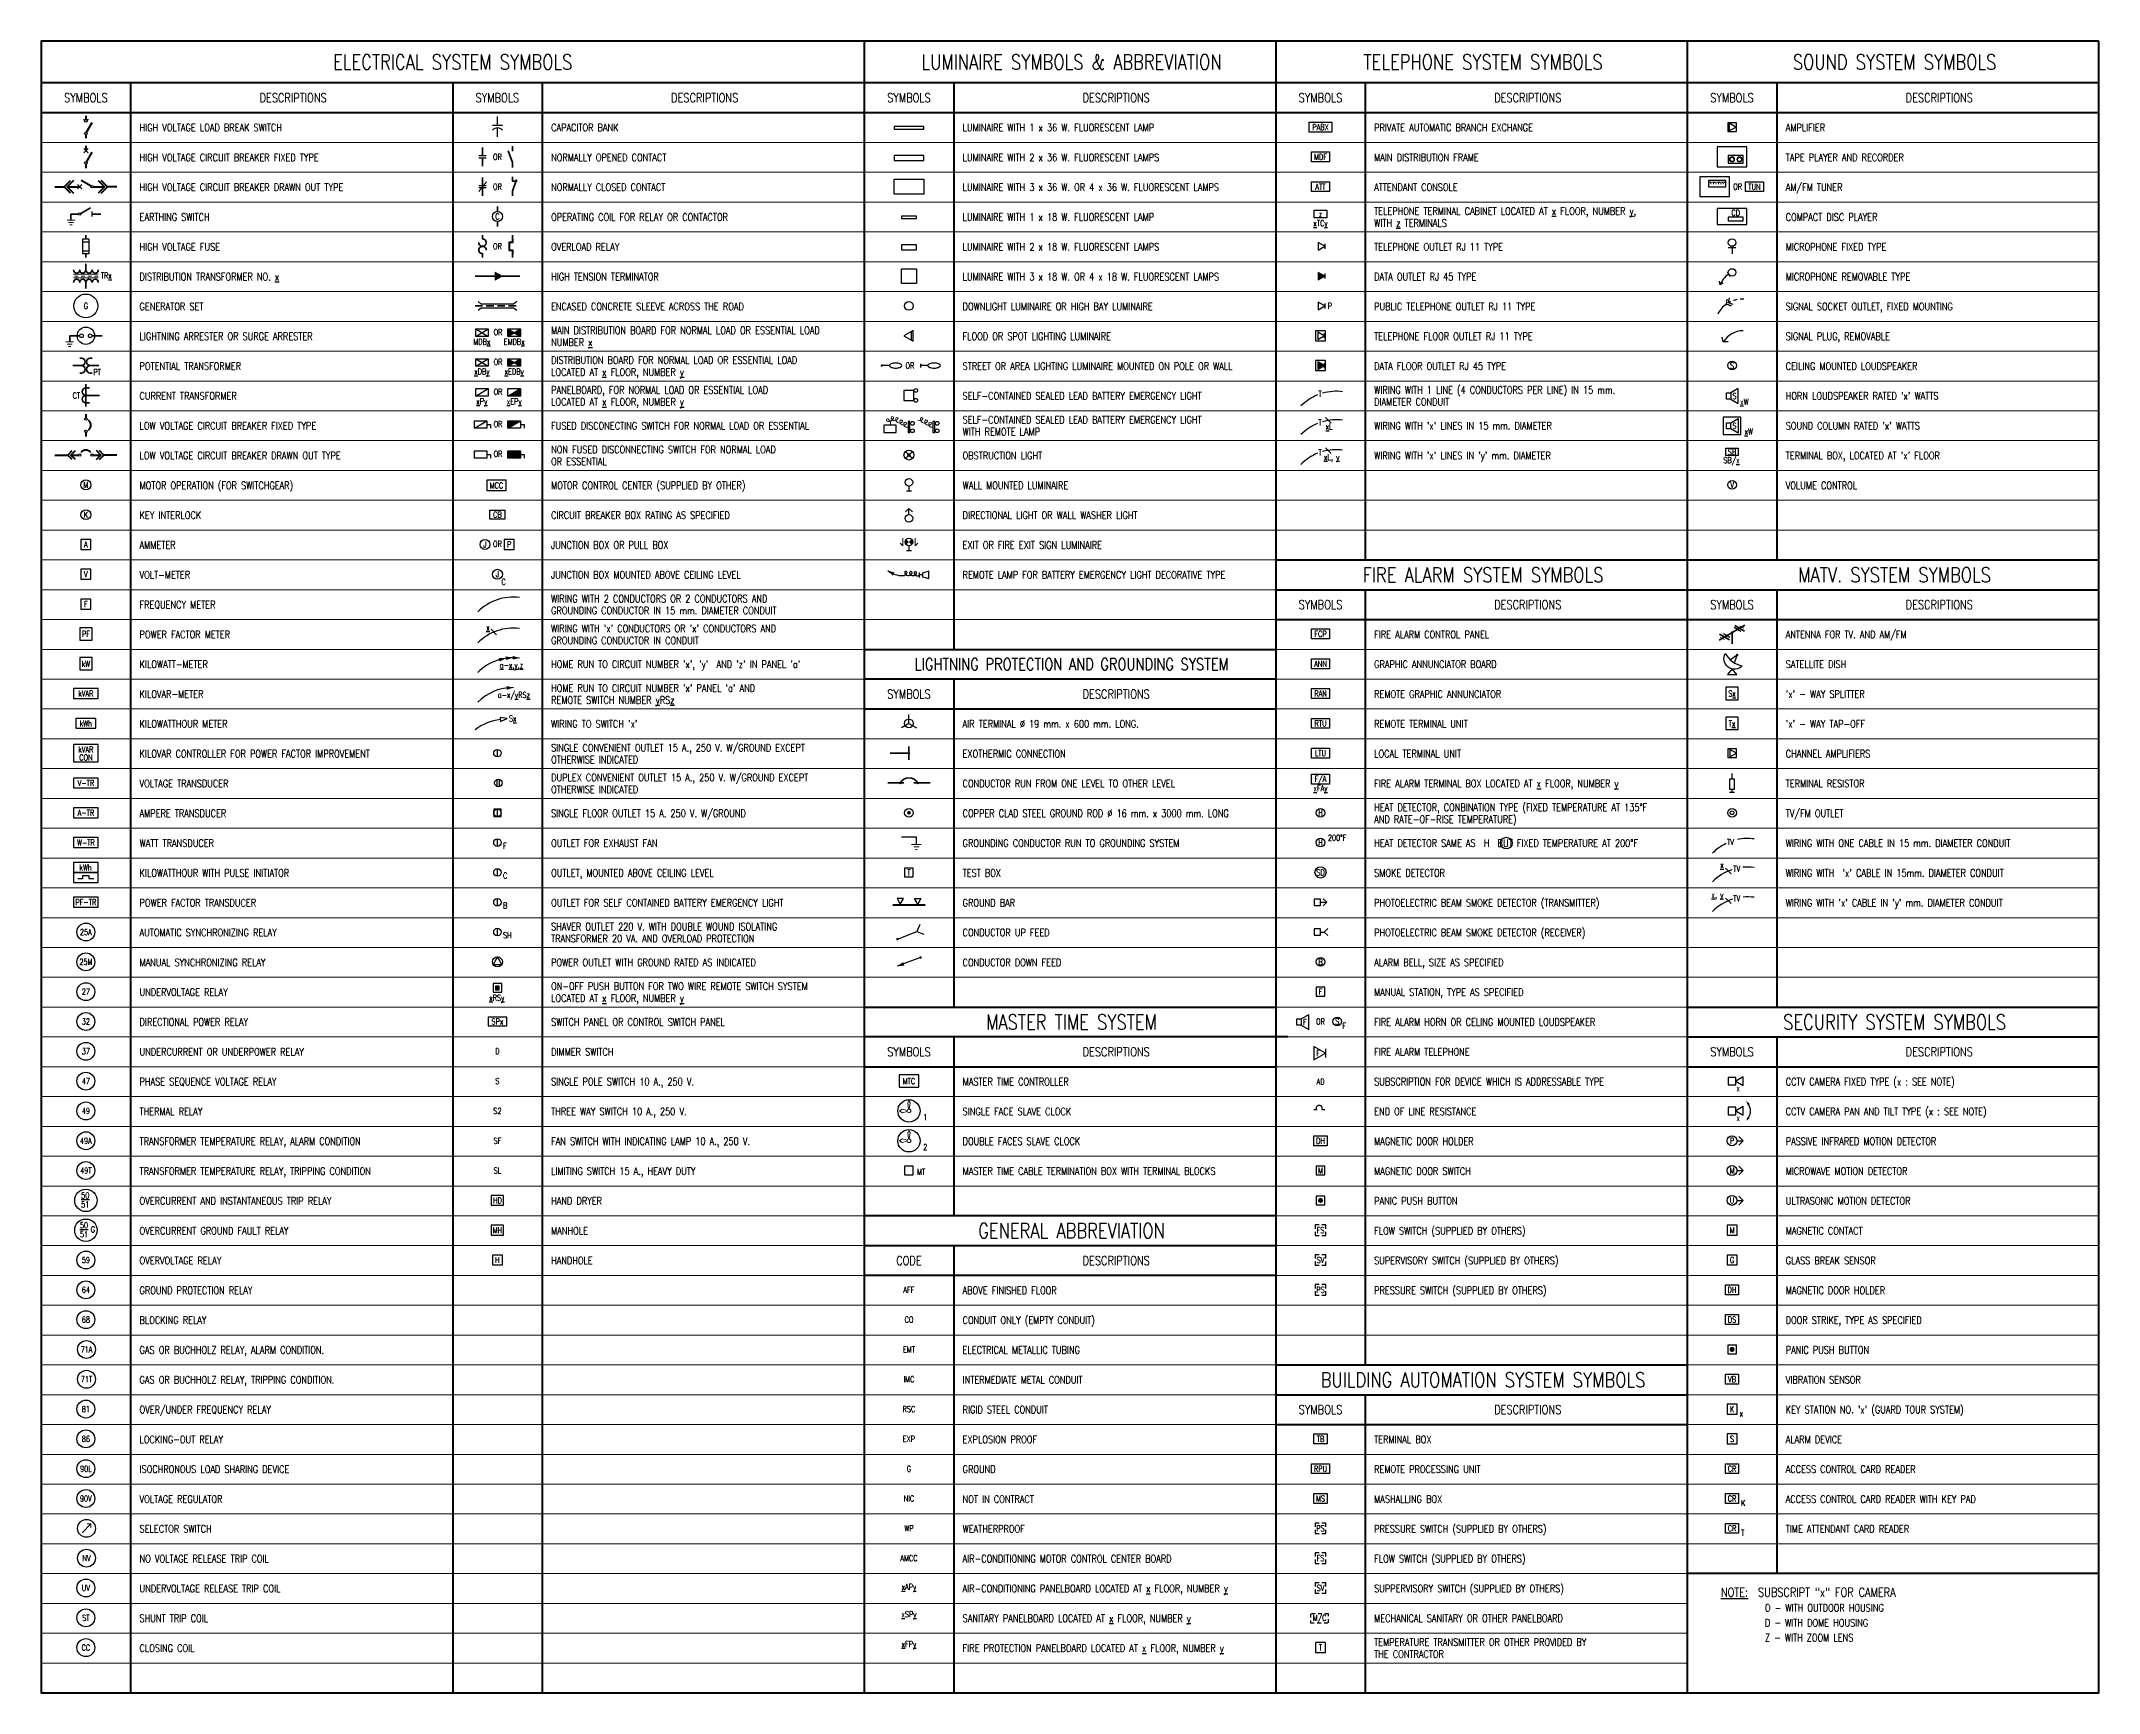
# Model space of a CAD drawing. Extents: x 32.4 to 101.4, y 26 to 81.4.
import ezdxf
from ezdxf.enums import TextEntityAlignment as Align

# ---------------------------------------------------------------- set-up
doc = ezdxf.new("R2010")
doc.units = 0
doc.header["$MEASUREMENT"] = 0
doc.linetypes.add('HIDDEN', pattern=[0.375, 0.25, -0.125])
doc.linetypes.add('HIDDEN2', pattern=[0.1875, 0.125, -0.0625])
doc.layers.get('0').update_dxf_attribs({"linetype": 'CONTINUOUS'})
for name, color, linetype, lineweight in [('EE_1', 1, 'CONTINUOUS', 15), ('EE_2', 3, 'CONTINUOUS', 30), ('EE_3', 4, 'CONTINUOUS', 35), ('EE_4', 6, 'CONTINUOUS', 50), ('EE_TEXT', 2, 'CONTINUOUS', 25)]:
    doc.layers.add(name, color=color, linetype=linetype, lineweight=lineweight)
doc.styles.add('ROMANS', font='ROMANS')

msp = doc.modelspace()

# ---------------------------------------------------------------- texts
at = {"layer": 'EE_TEXT', "color": 6, "style": 'ROMANS', "width": 0.8}
for s, height, p in [('ELECTRICAL SYSTEM SYMBOLS', 0.5, (46.175, 80.7)), ('LUMINAIRE SYMBOLS & ABBREVIATION', 0.5, (66.925, 80.7)), ('TELEPHONE SYSTEM SYMBOLS', 0.5, (80.725, 80.7)), ('SOUND SYSTEM SYMBOLS', 0.5, (94.525, 80.7)), ('G', 0.2, (33.875, 72.518)), ('FIRE ALARM SYSTEM SYMBOLS', 0.5, (80.725, 63.5)), ('MATV. SYSTEM SYMBOLS', 0.5, (94.525, 63.5)), ('LIGHTNING PROTECTION AND GROUNDING SYSTEM', 0.4, (66.925, 60.5)), ('MASTER TIME SYSTEM', 0.5, (66.925, 48.5)), ('SECURITY SYSTEM SYMBOLS', 0.5, (94.525, 48.5)), ('GENERAL ABBREVIATION', 0.5, (66.925, 41.5)), ('BUILDING AUTOMATION SYSTEM SYMBOLS', 0.5, (80.725, 36.5))]:
    msp.add_text(s, height=height, dxfattribs=at).set_placement(p, align=Align.MIDDLE)
at = {"layer": 'EE_TEXT', "color": 4, "style": 'ROMANS', "width": 0.8}
for s, p in [('SYMBOLS', (33.875, 79.5)), ('DESCRIPTIONS', (40.825, 79.5)), ('SYMBOLS', (47.675, 79.5)), ('DESCRIPTIONS', (54.625, 79.5)), ('SYMBOLS', (61.475, 79.5)), ('DESCRIPTIONS', (68.425, 79.5)), ('SYMBOLS', (75.275, 79.5)), ('DESCRIPTIONS', (82.225, 79.5)), ('SYMBOLS', (89.075, 79.5)), ('DESCRIPTIONS', (96.025, 79.5)), ('SYMBOLS', (75.275, 62.5)), ('DESCRIPTIONS', (82.225, 62.5)), ('SYMBOLS', (89.075, 62.5)), ('DESCRIPTIONS', (96.025, 62.5)), ('SYMBOLS', (61.475, 59.5)), ('DESCRIPTIONS', (68.425, 59.5)), ('SYMBOLS', (61.475, 47.5)), ('DESCRIPTIONS', (68.425, 47.5)), ('SYMBOLS', (89.075, 47.5)), ('DESCRIPTIONS', (96.025, 47.5)), ('CODE', (61.475, 40.5)), ('DESCRIPTIONS', (68.425, 40.5)), ('SYMBOLS', (75.275, 35.5)), ('DESCRIPTIONS', (82.225, 35.5))]:
    msp.add_text(s, height=0.3, dxfattribs=at).set_placement(p, align=Align.MIDDLE)
at = {"layer": 'EE_TEXT', "color": 2, "style": 'ROMANS', "width": 0.8}
for s, height, p in [('HIGH VOLTAGE LOAD BREAK SWITCH', 0.25, (35.675, 78.375)), ('CAPACITOR BANK', 0.25, (49.475, 78.375)), ('LUMINAIRE WITH 1 x 36 W. FLUORESCENT LAMP', 0.25, (63.275, 78.375)), ('PRIVATE AUTOMATIC BRANCH EXCHANGE', 0.25, (77.075, 78.375)), ('AMPLIFIER', 0.25, (90.875, 78.375)), ('HIGH VOLTAGE CIRCUIT BREAKER FIXED TYPE', 0.25, (35.675, 77.375)), ('NORMALLY OPENED CONTACT', 0.25, (49.475, 77.375)), ('LUMINAIRE WITH 2 x 36 W. FLUORESCENT LAMPS', 0.25, (63.275, 77.375)), ('MAIN DISTRIBUTION FRAME', 0.25, (77.075, 77.375)), ('TAPE PLAYER AND RECORDER', 0.25, (90.875, 77.375)), ('HIGH VOLTAGE CIRCUIT BREAKER DRAWN OUT TYPE', 0.25, (35.675, 76.375)), ('NORMALLY CLOSED CONTACT', 0.25, (49.475, 76.375)), ('LUMINAIRE WITH 3 x 36 W. OR 4 x 36 W. FLUORESCENT LAMPS', 0.25, (63.275, 76.375)), ('ATTENDANT CONSOLE', 0.25, (77.075, 76.375)), ('AM/FM TUNER', 0.25, (90.875, 76.375)), ('EARTHING SWITCH', 0.25, (35.675, 75.375)), ('OPERATING COIL FOR RELAY OR CONTACTOR', 0.25, (49.475, 75.375)), ('LUMINAIRE WITH 1 x 18 W. FLUORESCENT LAMP', 0.25, (63.275, 75.375)), ('TELEPHONE TERMINAL CABINET LOCATED AT %%Ux%%U FLOOR, NUMBER %%Uy%%U,', 0.25, (77.075, 75.575)), ('WITH %%Uz%%U TERMINALS', 0.25, (77.075, 75.175)), ('COMPACT DISC PLAYER', 0.25, (90.875, 75.375)), ('HIGH VOLTAGE FUSE', 0.25, (35.675, 74.375)), ('OVERLOAD RELAY', 0.25, (49.475, 74.375)), ('LUMINAIRE WITH 2 x 18 W. FLUORESCENT LAMPS', 0.25, (63.275, 74.375)), ('TELEPHONE OUTLET RJ 11 TYPE', 0.25, (77.075, 74.375)), ('MICROPHONE FIXED TYPE', 0.25, (90.875, 74.375)), ('TR%%Ux', 0.2, (34.375, 73.435)), ('DISTRIBUTION TRANSFORMER NO. %%Ux', 0.25, (35.675, 73.375)), ('HIGH TENSION TERMINATOR', 0.25, (49.475, 73.375)), ('LUMINAIRE WITH 3 x 18 W. OR 4 x 18 W. FLUORESCENT LAMPS', 0.25, (63.275, 73.375)), ('DATA OUTLET RJ 45 TYPE', 0.25, (77.075, 73.375)), ('MICROPHONE REMOVABLE TYPE', 0.25, (90.875, 73.375)), ('GENERATOR SET', 0.25, (35.675, 72.375)), ('ENCASED CONCRETE SLEEVE ACROSS THE ROAD', 0.25, (49.475, 72.375)), ('DOWNLIGHT LUMINAIRE OR HIGH BAY LUMINAIRE', 0.25, (63.275, 72.375)), ('PUBLIC TELEPHONE OUTLET RJ 11 TYPE', 0.25, (77.075, 72.375)), ('SIGNAL SOCKET OUTLET, FIXED MOUNTING', 0.25, (90.875, 72.375)), ('MAIN DISTRIBUTION BOARD FOR NORMAL LOAD OR ESSENTIAL LOAD', 0.25, (49.475, 71.575)), ('LIGHTNING ARRESTER OR SURGE ARRESTER', 0.25, (35.675, 71.375)), ('NUMBER %%Ux', 0.25, (49.475, 71.175)), ('FLOOD OR SPOT LIGHTING LUMINAIRE', 0.25, (63.275, 71.375)), ('TELEPHONE FLOOR OUTLET RJ 11 TYPE', 0.25, (77.075, 71.375)), ('SIGNAL PLUG, REMOVABLE', 0.25, (90.875, 71.375)), ('PT', 0.2, (34.125, 70.202)), ('POTENTIAL TRANSFORMER', 0.25, (35.675, 70.375)), ('DISTRIBUTION BOARD FOR NORMAL LOAD OR ESSENTIAL LOAD', 0.25, (49.475, 70.575)), ('LOCATED AT %%Ux%%U FLOOR, NUMBER %%Uy%%U', 0.25, (49.475, 70.175)), ('STREET OR AREA LIGHTING LUMINAIRE MOUNTED ON POLE OR WALL', 0.25, (63.275, 70.375)), ('DATA FLOOR OUTLET RJ 45 TYPE', 0.25, (77.075, 70.375)), ('CEILING MOUNTED LOUDSPEAKER', 0.25, (90.875, 70.375)), ('PANELBOARD, FOR NORMAL LOAD OR ESSENTIAL LOAD', 0.25, (49.475, 69.575)), ('WIRING WITH 1 LINE (4 CONDUCTORS PER LINE) IN 15 mm.', 0.25, (77.075, 69.575)), ('CT', 0.2, (33.43, 69.41)), ('CURRENT TRANSFORMER', 0.25, (35.675, 69.375)), ('LOCATED AT %%Ux%%U FLOOR, NUMBER %%Uy%%U', 0.25, (49.475, 69.175)), ('SELF-CONTAINED SEALED LEAD BATTERY EMERGENCY LIGHT ', 0.25, (63.275, 69.375)), ('DIAMETER CONDUIT', 0.25, (77.075, 69.175)), ('%%Ux%%UW', 0.2, (89.346, 69.206)), ("HORN LOUDSPEAKER RATED 'x' WATTS", 0.25, (90.875, 69.375)), ('LOW VOLTAGE CIRCUIT BREAKER FIXED TYPE', 0.25, (35.675, 68.375)), ('FUSED DISCONECTING SWITCH FOR NORMAL LOAD OR ESSENTIAL', 0.25, (49.475, 68.375)), ('WITH REMOTE LAMP ', 0.25, (63.275, 68.175)), ('SELF-CONTAINED SEALED LEAD BATTERY EMERGENCY LIGHT', 0.25, (63.275, 68.575)), ("WIRING WITH 'x' LINES IN 15 mm. DIAMETER", 0.25, (77.075, 68.375)), ('%%Ux%%UW', 0.2, (89.492, 68.206)), ("SOUND COLUMN RATED 'x' WATTS", 0.25, (90.875, 68.375)), ('LOW VOLTAGE CIRCUIT BREAKER DRAWN OUT TYPE', 0.25, (35.675, 67.375)), ('NON FUSED DISCONNECTING SWITCH FOR NORMAL LOAD', 0.25, (49.475, 67.575)), ('OBSTRUCTION LIGHT', 0.25, (63.275, 67.375)), ("WIRING WITH 'x' LINES IN 'y' mm. DIAMETER", 0.25, (77.075, 67.375)), ("TERMINAL BOX, LOCATED AT 'x' FLOOR", 0.25, (90.875, 67.375)), ('OR ESSENTIAL ', 0.25, (49.475, 67.175)), ('MOTOR OPERATION (FOR SWITCHGEAR)', 0.25, (35.675, 66.375)), ('MOTOR CONTROL CENTER (SUPPLIED BY OTHER)', 0.25, (49.475, 66.375)), ('WALL MOUNTED LUMINAIRE', 0.25, (63.275, 66.375)), ('VOLUME CONTROL', 0.25, (90.875, 66.375)), ('KEY INTERLOCK', 0.25, (35.675, 65.375)), ('CIRCUIT BREAKER BOX RATING AS SPECIFIED', 0.25, (49.475, 65.375)), ('DIRECTIONAL LIGHT OR WALL WASHER LIGHT', 0.25, (63.275, 65.375)), ('AMMETER', 0.25, (35.675, 64.375)), ('JUNCTION BOX OR PULL BOX', 0.25, (49.475, 64.375)), ('EXIT OR FIRE EXIT SIGN LUMINAIRE', 0.25, (63.275, 64.375)), ('VOLT-METER', 0.25, (35.675, 63.375)), ('JUNCTION BOX MOUNTED ABOVE CEILING LEVEL', 0.25, (49.475, 63.375)), ('REMOTE LAMP FOR BATTERY EMERGENCY LIGHT DECORATIVE TYPE', 0.25, (63.275, 63.375)), ('WIRING WITH 2 CONDUCTORS OR 2 CONDUCTORS AND', 0.25, (49.475, 62.575)), ('FREQUENCY METER', 0.25, (35.675, 62.375)), ('GROUNDING CONDUCTOR IN 15 mm. DIAMETER CONDUIT', 0.25, (49.475, 62.175)), ('POWER FACTOR METER', 0.25, (35.675, 61.375)), ("WIRING WITH 'x' CONDUCTORS OR 'x' CONDUCTORS AND ", 0.25, (49.475, 61.575)), ('GROUNDING CONDUCTOR IN CONDUIT', 0.25, (49.475, 61.175)), ('FIRE ALARM CONTROL PANEL', 0.25, (77.075, 61.375)), ('ANTENNA FOR TV. AND AM/FM', 0.25, (90.875, 61.375)), ('KILOWATT-METER', 0.25, (35.675, 60.375)), ("HOME RUN TO CIRCUIT NUMBER 'x', 'y'  AND 'z' IN PANEL 'a'", 0.25, (49.475, 60.375)), ('GRAPHIC ANNUNCIATOR BOARD', 0.25, (77.075, 60.375)), ('SATELLITE DISH', 0.25, (90.875, 60.375)), ('KILOVAR-METER', 0.25, (35.675, 59.375)), ("HOME RUN TO CIRCUIT NUMBER 'x' PANEL 'a' AND", 0.25, (49.475, 59.575)), ('REMOTE SWITCH NUMBER %%Uy%%URS%%Uz', 0.25, (49.475, 59.175)), ('REMOTE GRAPHIC ANNUNCIATOR', 0.25, (77.075, 59.375)), ("'x' - WAY SPLITTER", 0.25, (90.875, 59.375)), ('S%%Ux', 0.2, (48.061, 58.581)), ('KILOWATTHOUR METER', 0.25, (35.675, 58.375)), ("WIRING TO SWITCH 'x'", 0.25, (49.475, 58.375)), ('AIR TERMINAL %%C 19 mm. x 600 mm. LONG.', 0.25, (63.275, 58.375)), ('REMOTE TERMINAL UNIT', 0.25, (77.075, 58.375)), ("'x' - WAY TAP-OFF", 0.25, (90.875, 58.375)), ('KILOVAR CONTROLLER FOR POWER FACTOR IMPROVEMENT', 0.25, (35.675, 57.375)), ('SINGLE CONVENIENT OUTLET 15 A., 250 V. W/GROUND EXCEPT', 0.25, (49.475, 57.575)), ('OTHERWISE INDICATED', 0.25, (49.475, 57.175)), ('EXOTHERMIC CONNECTION', 0.25, (63.275, 57.375)), ('LOCAL TERMINAL UNIT', 0.25, (77.075, 57.375)), ('CHANNEL AMPLIFIERS', 0.25, (90.875, 57.375)), ('VOLTAGE TRANSDUCER', 0.25, (35.675, 56.375)), ('DUPLEX CONVENIENT OUTLET 15 A., 250 V. W/GROUND EXCEPT', 0.25, (49.475, 56.575)), ('CONDUCTOR RUN FROM ONE LEVEL TO OTHER LEVEL', 0.25, (63.275, 56.375)), ('FIRE ALARM TERMINAL BOX LOCATED AT %%Ux%%U FLOOR, NUMBER %%Uy', 0.25, (77.075, 56.375)), ('TERMINAL RESISTOR', 0.25, (90.875, 56.375)), ('OTHERWISE INDICATED', 0.25, (49.475, 56.175)), ('AMPERE TRANSDUCER', 0.25, (35.675, 55.375)), ('SINGLE FLOOR OUTLET 15 A. 250 V. W/GROUND', 0.25, (49.475, 55.375)), ('COPPER CLAD STEEL GROUND ROD %%C 16 mm. x 3000 mm. LONG', 0.25, (63.275, 55.375)), ('AND RATE-OF-RISE TEMPERATURE)', 0.25, (77.075, 55.175)), ('HEAT DETECTOR, CONBINATION TYPE (FIXED TEMPERATURE AT 135%%DF', 0.25, (77.075, 55.575)), ('TV/FM OUTLET', 0.25, (90.875, 55.375)), ('WATT TRANSDUCER', 0.25, (35.675, 54.375)), ('OUTLET FOR EXHAUST FAN', 0.25, (49.475, 54.375)), ('GROUNDING CONDUCTOR RUN TO GROUNDING SYSTEM', 0.25, (63.275, 54.375)), ('200%%DF', 0.2, (75.525, 54.581)), ('HEAT DETECTOR SAME AS  H  BUT FIXED TEMPERATURE AT 200%%DF', 0.25, (77.075, 54.375)), ('WIRING WITH ONE CABLE IN 15 mm. DIAMETER CONDUIT', 0.25, (90.875, 54.375)), ('F', 0.2, (47.863, 54.31)), ('KILOWATTHOUR WITH PULSE INITIATOR', 0.25, (35.675, 53.375)), ('C', 0.2, (47.863, 53.31)), ('OUTLET, MOUNTED ABOVE CEILING LEVEL', 0.25, (49.475, 53.375)), ('TEST BOX', 0.25, (63.275, 53.375)), ('SMOKE DETECTOR', 0.25, (77.075, 53.375)), ("WIRING WITH  'x' CABLE IN 15mm. DIAMETER CONDUIT", 0.25, (90.875, 53.375)), ('POWER FACTOR TRANSDUCER', 0.25, (35.675, 52.375)), ('B', 0.2, (47.863, 52.31)), ('OUTLET FOR SELF CONTAINED BATTERY EMERGENCY LIGHT', 0.25, (49.475, 52.375)), ('GROUND BAR', 0.25, (63.275, 52.375)), ('PHOTOELECTRIC BEAM SMOKE DETECTOR (TRANSMITTER)', 0.25, (77.075, 52.375)), ("WIRING WITH 'x' CABLE IN 'y' mm. DIAMETER CONDUIT", 0.25, (90.875, 52.375)), ('SHAVER OUTLET 220 V. WITH DOUBLE WOUND ISOLATING', 0.25, (49.475, 51.575)), ('AUTOMATIC SYNCHRONIZING RELAY', 0.25, (35.675, 51.375)), ('SH', 0.2, (47.863, 51.31)), ('TRANSFORMER 20 VA. AND OVERLOAD PROTECTION', 0.25, (49.475, 51.175)), ('CONDUCTOR UP FEED', 0.25, (63.275, 51.375)), ('PHOTOELECTRIC BEAM SMOKE DETECTOR (RECEIVER)', 0.25, (77.075, 51.375)), ('MANUAL SYNCHRONIZING RELAY', 0.25, (35.675, 50.375)), ('POWER OUTLET WITH GROUND RATED AS INDICATED', 0.25, (49.475, 50.375)), ('CONDUCTOR DOWN FEED', 0.25, (63.275, 50.375)), ('ALARM BELL, SIZE AS SPECIFIED', 0.25, (77.075, 50.375)), ('ON-OFF PUSH BUTTON FOR TWO WIRE REMOTE SWITCH SYSTEM', 0.25, (49.475, 49.575)), ('UNDERVOLTAGE RELAY', 0.25, (35.675, 49.375)), ('LOCATED AT %%Ux%%U FLOOR, NUMBER %%Uy', 0.25, (49.475, 49.175)), ('MANUAL STATION, TYPE AS SPECIFIED', 0.25, (77.075, 49.375)), ('DIRECTIONAL POWER RELAY', 0.25, (35.675, 48.375)), ('SWITCH PANEL OR CONTROL SWITCH PANEL', 0.25, (49.475, 48.375)), ('F', 0.2, (76.004, 48.268)), ('FIRE ALARM HORN OR CELING MOUNTED LOUDSPEAKER', 0.25, (77.075, 48.375)), ('UNDERCURRENT OR UNDERPOWER RELAY', 0.25, (35.675, 47.375)), ('DIMMER SWITCH', 0.25, (49.475, 47.375)), ('FIRE ALARM TELEPHONE', 0.25, (77.075, 47.375)), ('PHASE SEQUENCE VOLTAGE RELAY', 0.25, (35.675, 46.375)), ('SINGLE POLE SWITCH 10 A., 250 V.', 0.25, (49.475, 46.375)), ('MASTER TIME CONTROLLER', 0.25, (63.275, 46.375)), ('SUBSCRIPTION FOR DEVICE WHICH IS ADDRESSABLE TYPE', 0.25, (77.075, 46.375)), ('x', 0.2, (89.221, 46.185)), ('CCTV CAMERA FIXED TYPE (x : SEE NOTE)', 0.25, (90.875, 46.375)), ('THERMAL RELAY', 0.25, (35.675, 45.375)), ('THREE WAY SWITCH 10 A., 250 V.', 0.25, (49.475, 45.375)), ('SINGLE FACE SLAVE CLOCK', 0.25, (63.275, 45.375)), ('END OF LINE RESISTANCE', 0.25, (77.075, 45.375)), ('CCTV CAMERA PAN AND TILT TYPE (x : SEE NOTE)', 0.25, (90.875, 45.375)), ('1', 0.2, (61.954, 45.206)), ('x', 0.2, (89.221, 45.185)), ('TRANSFORMER TEMPERATURE RELAY, ALARM CONDITION', 0.25, (35.675, 44.375)), ('FAN SWITCH WITH INDICATING LAMP 10 A., 250 V.', 0.25, (49.475, 44.375)), ('2', 0.2, (61.954, 44.206)), ('DOUBLE FACES SLAVE CLOCK', 0.25, (63.275, 44.375)), ('MAGNETIC DOOR HOLDER', 0.25, (77.075, 44.375)), ('PASSIVE INFRARED MOTION DETECTOR', 0.25, (90.875, 44.375)), ('TRANSFORMER TEMPERATURE RELAY, TRIPPING CONDITION', 0.25, (35.675, 43.375)), ('LIMITING SWITCH 15 A., HEAVY DUTY', 0.25, (49.475, 43.375)), ('MT', 0.2, (61.746, 43.372)), ('MASTER TIME CABLE TERMINATION BOX WITH TERMINAL BLOCKS', 0.25, (63.275, 43.375)), ('MAGNETIC DOOR SWITCH', 0.25, (77.075, 43.375)), ('MICROWAVE MOTION DETECTOR', 0.25, (90.875, 43.375)), ('OVERCURRENT AND INSTANTANEOUS TRIP RELAY', 0.25, (35.675, 42.375)), ('HAND DRYER', 0.25, (49.475, 42.375)), ('PANIC PUSH BUTTON', 0.25, (77.075, 42.375)), ('ULTRASONIC MOTION DETECTOR', 0.25, (90.875, 42.375)), ('OVERCURRENT GROUND FAULT RELAY', 0.25, (35.675, 41.375)), ('MANHOLE', 0.25, (49.475, 41.375)), ('FLOW SWITCH (SUPPLIED BY OTHERS)', 0.25, (77.075, 41.375)), ('MAGNETIC CONTACT', 0.25, (90.875, 41.375)), ('OVERVOLTAGE RELAY', 0.25, (35.675, 40.375)), ('HANDHOLE', 0.25, (49.475, 40.375)), ('SUPERVISORY SWITCH (SUPPLIED BY OTHERS)', 0.25, (77.075, 40.375)), ('GLASS BREAK SENSOR', 0.25, (90.875, 40.375)), ('GROUND PROTECTION RELAY', 0.25, (35.675, 39.375)), ('ABOVE FINISHED FLOOR', 0.25, (63.275, 39.375)), ('PRESSURE SWITCH (SUPPLIED BY OTHERS)', 0.25, (77.075, 39.375)), ('MAGNETIC DOOR HOLDER', 0.25, (90.875, 39.375)), ('CONDUIT ONLY (EMPTY CONDUIT)', 0.25, (63.275, 38.375)), ('BLOCKING RELAY', 0.25, (35.675, 38.375)), ('DOOR STRIKE, TYPE AS SPECIFIED', 0.25, (90.875, 38.375)), ('GAS OR BUCHHOLZ RELAY, ALARM CONDITION.', 0.25, (35.675, 37.375)), ('ELECTRICAL METALLIC TUBING', 0.25, (63.275, 37.375)), ('PANIC PUSH BUTTON', 0.25, (90.875, 37.375)), ('GAS OR BUCHHOLZ RELAY, TRIPPING CONDITION.', 0.25, (35.675, 36.375)), ('INTERMEDIATE METAL CONDUIT', 0.25, (63.275, 36.375)), ('VIBRATION SENSOR', 0.25, (90.875, 36.375)), ('OVER/UNDER FREQUENCY RELAY', 0.25, (35.675, 35.375)), ('RIGID STEEL CONDUIT', 0.25, (63.275, 35.375)), ('x', 0.2, (89.325, 35.268)), ("KEY STATION NO. 'x' (GUARD TOUR SYSTEM)", 0.25, (90.875, 35.375)), ('LOCKING-OUT RELAY', 0.25, (35.675, 34.375)), ('EXPLOSION PROOF', 0.25, (63.275, 34.375)), ('TERMINAL BOX', 0.25, (77.075, 34.375)), ('ALARM DEVICE', 0.25, (90.875, 34.375)), ('ISOCHRONOUS LOAD SHARING DEVICE', 0.25, (35.675, 33.375)), ('GROUND', 0.25, (63.275, 33.375)), ('REMOTE PROCESSING UNIT', 0.25, (77.075, 33.375)), ('ACCESS CONTROL CARD READER', 0.25, (90.875, 33.375)), ('VOLTAGE REGULATOR', 0.25, (35.675, 32.375)), ('NOT IN CONTRACT', 0.25, (63.275, 32.375)), ('MASHALLING BOX', 0.25, (77.075, 32.375)), ('K', 0.2, (89.377, 32.268)), ('ACCESS CONTROL CARD READER WITH KEY PAD', 0.25, (90.875, 32.375)), ('SELECTOR SWITCH', 0.25, (35.675, 31.375)), ('WEATHERPROOF', 0.25, (63.275, 31.375)), ('PRESSURE SWITCH (SUPPLIED BY OTHERS)', 0.25, (77.075, 31.375)), ('T', 0.2, (89.377, 31.268)), ('TIME ATTENDANT CARD READER', 0.25, (90.875, 31.375)), ('NO VOLTAGE RELEASE TRIP COIL', 0.25, (35.675, 30.375)), ('AIR-CONDITIONING MOTOR CONTROL CENTER BOARD', 0.25, (63.275, 30.375)), ('FLOW SWITCH (SUPPLIED BY OTHERS)', 0.25, (77.075, 30.375)), ('SUPPERVISORY SWITCH (SUPPLIED BY OTHERS)', 0.25, (77.075, 29.375)), ('UNDERVOLTAGE RELEASE TRIP COIL', 0.25, (35.675, 29.375)), ('AIR-CONDITIONING PANELBOARD LOCATED AT %%Ux%%U FLOOR, NUMBER %%Uy', 0.25, (63.275, 29.375)), ('SHUNT TRIP COIL', 0.25, (35.675, 28.375)), ('SANITARY PANELBOARD LOCATED AT %%Ux%%U FLOOR, NUMBER %%Uy', 0.25, (63.275, 28.375)), ('MECHANICAL SANITARY OR OTHER PANELBOARD', 0.25, (77.075, 28.375)), ('O - WITH OUTDOOR HOUSING', 0.25, (90.178, 28.725)), ('D - WITH DOME HOUSING', 0.25, (90.178, 28.225)), ('CLOSING COIL', 0.25, (35.675, 27.375)), ('FIRE PROTECTION PANELBOARD LOCATED AT %%Ux%%U FLOOR, NUMBER %%Uy', 0.25, (63.275, 27.375)), ('TEMPERATURE TRANSMITTER OR OTHER PROVIDED BY', 0.25, (77.075, 27.575)), ('Z - WITH ZOOM LENS', 0.25, (90.178, 27.725)), ('THE CONTRACTOR', 0.25, (77.075, 27.175))]:
    msp.add_text(s, height=height, dxfattribs=at).set_placement(p)
for s, p in [('PABX', (75.275, 78.518)), ('OR', (47.675, 77.518)), ('MDF', (75.275, 77.518)), ('OR', (47.675, 76.518)), ('ATT', (75.275, 76.518)), ('OR', (89.263, 76.518)), ('TUN', (89.825, 76.518)), ('C', (47.675, 75.518)), ('%%Ux%%UTC%%Uy', (75.275, 75.26)), ('z', (75.275, 75.602)), ('CD', (89.2, 75.643)), ('OR', (47.675, 74.518)), ('P', (75.587, 72.518)), ('OR', (61.507, 70.518)), ('S', (89.075, 70.518)), ('T', (75.261, 69.566)), ('S', (89.158, 69.497)), ('T', (75.261, 68.607)), ('S', (89.158, 68.497)), ('T', (75.261, 67.607)), ('SB', (89.075, 67.622)), ('SB/%%Ux', (89.054, 67.331)), ('M', (33.875, 66.518)), ('MCC', (47.643, 66.5)), ('V', (89.075, 66.518)), ('K', (33.875, 65.518)), ('CB', (47.675, 65.518)), ('A', (33.875, 64.518)), ('J', (47.258, 64.518)), ('P', (48.071, 64.518)), ('V', (33.875, 63.518)), ('J', (47.675, 63.518)), ('C', (47.883, 63.26)), ('F', (33.875, 62.518)), ('PF', (33.875, 61.518)), ('FCP', (75.275, 61.518)), ('kW', (33.875, 60.518)), ('ANN', (75.275, 60.518)), ('kVAR', (33.875, 59.518)), ('RAN', (75.275, 59.518)), ('S%%Ux%%U', (89.075, 59.518)), ('kWh', (33.875, 58.518)), ('RTU', (75.275, 58.518)), ('T%%Ux%%U', (89.075, 58.518)), ('kVAR', (33.875, 57.643)), ('CON', (33.875, 57.372)), ('LTU', (75.275, 57.518)), ('V-TR', (33.875, 56.518)), ('F/A', (75.275, 56.643)), ('%%Ux%%UFA%%Uy', (75.275, 56.31)), ('A-TR', (33.875, 55.518)), ('H', (75.275, 55.518)), ('W-TR', (33.875, 54.518)), ('H', (75.275, 54.518)), ('TV', (89.024, 54.539)), ('kWh', (33.865, 53.685)), ('T', (61.475, 53.518)), ('SD', (75.275, 53.518)), ('TV', (89.232, 53.643)), ('PF-TR', (33.875, 52.518)), ('TV', (89.232, 52.643)), ('25A', (33.875, 51.518)), ('25M', (33.875, 50.518)), ('B', (75.275, 50.518)), ('27', (33.875, 49.518)), ('%%Ux%%URS%%Uy', (47.654, 49.281)), ('F', (75.275, 49.518)), ('32', (33.875, 48.518)), ('SPx', (47.675, 48.518)), ('F', (74.754, 48.497)), ('OR', (75.275, 48.518)), ('S', (75.838, 48.518)), ('37', (33.875, 47.518)), ('D', (47.675, 47.518)), ('F', (75.192, 47.456)), ('47', (33.875, 46.518)), ('S', (47.675, 46.518)), ('MTC', (61.475, 46.518)), ('AD', (75.275, 46.5)), ('49', (33.875, 45.518)), ('S2', (47.675, 45.518)), ('49A', (33.875, 44.518)), ('SF', (47.675, 44.518)), ('DH', (75.275, 44.518)), ('P', (89.075, 44.518)), ('49T', (33.875, 43.518)), ('SL', (47.675, 43.518)), ('M', (75.275, 43.518)), ('M', (89.075, 43.518)), ('HD', (47.675, 42.518)), ('U', (89.075, 42.518)), ('G', (34.108, 41.543)), ('MH', (47.675, 41.518)), ('FS', (75.275, 41.518)), ('M', (89.075, 41.518)), ('59', (33.875, 40.518)), ('H', (47.675, 40.518)), ('SV', (75.275, 40.518)), ('G', (89.075, 40.518)), ('64', (33.875, 39.518)), ('AFF', (61.475, 39.518)), ('PS', (75.275, 39.518)), ('DH', (89.075, 39.518)), ('68', (33.875, 38.518)), ('CO', (61.475, 38.518)), ('DS', (89.075, 38.518)), ('71A', (33.896, 37.518)), ('EMT', (61.475, 37.518)), ('71T', (33.896, 36.518)), ('IMC', (61.475, 36.518)), ('VB', (89.075, 36.518)), ('81', (33.875, 35.518)), ('RSC', (61.475, 35.518)), ('K', (89.075, 35.518)), ('86', (33.875, 34.518)), ('EXP', (61.475, 34.518)), ('TB', (75.275, 34.518)), ('S', (89.075, 34.518)), ('90L', (33.875, 33.518)), ('G', (61.475, 33.518)), ('RPU', (75.275, 33.518)), ('CR', (89.075, 33.518)), ('90V', (33.875, 32.518)), ('NIC', (61.475, 32.518)), ('MS', (75.275, 32.518)), ('CR', (89.075, 32.518)), ('WP', (61.475, 31.518)), ('PS', (75.275, 31.518)), ('CR', (89.075, 31.518)), ('NV', (33.896, 30.518)), ('AMCC', (61.475, 30.518)), ('FS', (75.275, 30.518)), ('UV', (33.875, 29.518)), ('%%Ux%%UAP%%Uy', (61.475, 29.518)), ('SV', (75.275, 29.518)), ('ST', (33.875, 28.518)), ('%%Ux%%USP%%Uy', (61.475, 28.602)), ('M/C', (75.243, 28.5)), ('CC', (33.875, 27.518)), ('%%Ux%%UFP%%Uy', (61.475, 27.602)), ('T', (75.275, 27.518))]:
    msp.add_text(s, height=0.2, dxfattribs=at).set_placement(p, align=Align.MIDDLE)
for s, p in [('MDB%%Ux', (47.154, 71.218)), ('OR', (47.696, 71.539)), ('EMDB%%Ux', (48.237, 71.218)), ('%%Ux%%UDB%%Uy', (47.154, 70.218)), ('OR', (47.696, 70.539)), ('%%Ux%%UEDB%%Uy', (48.237, 70.218)), ('OR', (47.696, 69.539)), ('%%Ux%%UP%%Uy', (47.154, 69.218)), ('%%Ux%%UEP%%Uy', (48.237, 69.218)), ('OR', (47.696, 68.456)), ('OR', (47.696, 67.456)), ('OR', (47.675, 64.435)), ('%%U50', (33.854, 42.585)), ('51', (33.854, 42.281)), ('%%U50', (33.813, 41.585)), ('51', (33.813, 41.281))]:
    msp.add_text(s, height=0.2, dxfattribs=at).set_placement(p, align=Align.CENTER)
for s, p in [('%%Ux%%UL', (75.682, 68.372)), ('%%Ux%%UL, %%Uy', (75.911, 67.351)), ('%%ux', (47.415, 61.634)), ('%%ua%%u-%%ux%%u,%%uy%%u,%%uz', (48.54, 60.372)), ('a-x/%%Uy%%URS%%Uz', (48.769, 59.372)), ('%%Ux', (88.795, 53.67)), ('%%Ux%%U, %%Uy', (88.788, 52.671))]:
    msp.add_text(s, height=0.2, dxfattribs=at).set_placement(p, align=Align.RIGHT)
at = {"layer": 'EE_TEXT', "color": 4, "style": 'ROMANS', "width": 0.8}
msp.add_text('%%UNOTE:%%U  SUBSCRIPT "x" FOR CAMERA', height=0.3, dxfattribs=at).set_placement((88.7, 29.225))

# ---------------------------------------------------------------- blocks, each defined once
blk = doc.blocks.new('A')
blk.add_lwpolyline([(0, 0, 0, 0.15, 0), (0.275, 0, 0.15, 0.15, 0)], format="xyseb")

# ---------------------------------------------------------------- linework, layer by layer
at = {"layer": 'EE_1'}
for p, q in [((101.375, 78), (32.375, 78)), ((101.375, 77), (32.375, 77)), ((47.05, 76.352), (47.305, 76.685)), ((88.325, 76.685), (88.325, 76.643)), ((88.367, 76.685), (88.367, 76.602)), ((88.408, 76.685), (88.408, 76.643)), ((88.45, 76.685), (88.45, 76.602)), ((88.492, 76.685), (88.492, 76.643)), ((88.533, 76.685), (88.533, 76.602)), ((88.575, 76.685), (88.575, 76.643)), ((88.617, 76.685), (88.617, 76.602)), ((88.658, 76.685), (88.658, 76.643)), ((88.7, 76.685), (88.7, 76.602)), ((88.742, 76.685), (88.742, 76.643)), ((88.783, 76.685), (88.783, 76.602)), ((88.825, 76.685), (88.825, 76.643)), ((101.375, 76), (32.375, 76)), ((33.501, 75.393), (33.249, 75.393)), ((33.291, 75.32), (33.459, 75.32)), ((33.411, 75.237), (33.339, 75.237)), ((101.375, 75), (32.375, 75)), ((101.375, 74), (32.375, 74)), ((34.292, 73.581), (33.458, 73.581)), ((34.292, 73.456), (33.458, 73.456)), ((101.375, 73), (32.375, 73)), ((101.375, 72), (32.375, 72)), ((33.46, 71.31), (33.207, 71.31)), ((33.249, 71.237), (33.418, 71.237)), ((33.369, 71.154), (33.297, 71.154)), ((101.375, 71), (32.375, 71)), ((101.375, 70), (32.375, 70)), ((101.375, 69), (32.375, 69)), ((101.375, 68), (32.375, 68)), ((101.375, 67), (32.375, 67)), ((101.375, 66), (32.375, 66)), ((101.375, 65), (32.375, 65)), ((73.775, 64), (32.375, 64)), ((73.775, 63), (32.375, 63)), ((73.775, 62), (32.375, 62)), ((88.822, 61.331), (88.678, 61.414)), ((89.474, 61.707), (89.33, 61.79)), ((59.975, 61), (32.375, 61)), ((101.375, 61), (73.775, 61)), ((59.975, 60), (32.375, 60)), ((101.375, 60), (73.775, 60)), ((59.975, 59), (32.375, 59)), ((101.375, 59), (73.775, 59)), ((101.375, 58), (32.375, 58)), ((101.375, 57), (32.375, 57)), ((101.375, 56), (32.375, 56)), ((101.375, 55), (32.375, 55)), ((101.375, 54), (32.375, 54)), ((61.887, 54.456), (61.563, 54.456)), ((61.815, 54.372), (61.635, 54.372)), ((61.755, 54.289), (61.695, 54.289)), ((101.375, 53), (32.375, 53)), ((101.375, 52), (32.375, 52)), ((101.375, 51), (32.375, 51)), ((101.375, 50), (32.375, 50)), ((59.975, 49), (32.375, 49)), ((87.575, 49), (73.775, 49)), ((59.975, 48), (32.375, 48)), ((87.575, 48), (73.775, 48)), ((59.975, 47), (32.375, 47)), ((87.575, 47), (73.775, 47)), ((101.375, 46), (32.375, 46)), ((61.246, 45.581), (61.162, 45.518)), ((61.415, 45.535), (61.246, 45.581)), ((61.433, 45.789), (61.475, 45.852)), ((61.465, 45.58), (61.433, 45.789)), ((61.517, 45.789), (61.475, 45.852)), ((61.485, 45.58), (61.517, 45.789)), ((101.375, 45), (32.375, 45)), ((61.246, 45.456), (61.162, 45.518)), ((61.415, 45.502), (61.246, 45.456)), ((61.433, 44.789), (61.475, 44.852)), ((61.517, 44.789), (61.475, 44.852)), ((61.246, 44.581), (61.162, 44.518)), ((61.246, 44.456), (61.162, 44.518)), ((61.415, 44.535), (61.246, 44.581)), ((61.415, 44.502), (61.246, 44.456)), ((61.465, 44.58), (61.433, 44.789)), ((61.485, 44.58), (61.517, 44.789)), ((101.375, 44), (32.375, 44)), ((101.375, 43), (32.375, 43)), ((59.975, 42), (32.375, 42)), ((101.375, 42), (73.775, 42)), ((59.975, 41), (32.375, 41)), ((101.375, 41), (73.775, 41)), ((59.975, 40), (32.375, 40)), ((101.375, 40), (73.775, 40)), ((101.375, 39), (32.375, 39)), ((101.375, 38), (32.375, 38)), ((73.775, 37), (32.375, 37)), ((101.375, 37), (87.575, 37)), ((73.775, 36), (32.375, 36)), ((101.375, 36), (87.575, 36)), ((73.775, 35), (32.375, 35)), ((101.375, 35), (87.575, 35)), ((101.375, 34), (32.375, 34)), ((101.375, 33), (32.375, 33)), ((101.375, 32), (32.375, 32)), ((33.749, 31.371), (34.043, 31.665)), ((34.043, 31.665), (33.918, 31.665)), ((34.043, 31.665), (34.043, 31.54)), ((101.375, 31), (32.375, 31)), ((87.575, 30), (32.375, 30)), ((87.575, 29), (32.375, 29)), ((87.575, 28), (32.375, 28)), ((87.575, 27), (32.375, 27))]:
    msp.add_line(p, q, dxfattribs=at)
at = {"layer": 'EE_1', "linetype": 'HIDDEN2'}
msp.add_line((34.292, 73.518), (33.458, 73.518), dxfattribs=at)
at = {"layer": 'EE_1'}
for points in [[(60.84, 68.518, 0.381464), (60.791, 68.711, 1.865977), (60.768, 68.645, 0.341374), (60.955, 68.75, 1.590506), (60.883, 68.745, 0.495922), (61.088, 68.699, 1.501561), (61.032, 68.745, 0.645866), (61.229, 68.609, 1.95111), (61.171, 68.65, 0.675223), (61.383, 68.55, 0.920118), (61.324, 68.611, 0.765291), (61.444, 68.456, 0.765291)], [(61.771, 68.685, 0.315728), (61.922, 68.699, 1.501561), (61.865, 68.745, 0.645866), (62.063, 68.609, 1.95111), (62.004, 68.65, 0.675223), (62.217, 68.55, 0.920118), (62.158, 68.611, 0.765291), (62.278, 68.456, 0.765291)]]:
    msp.add_lwpolyline(points, format="xyb", dxfattribs=at)
for points in [[(61.267, 64.727), (61.267, 64.477), (61.178, 64.565)], [(61.683, 64.727), (61.683, 64.477), (61.772, 64.565)]]:
    msp.add_lwpolyline(points, dxfattribs=at)
for centre, radius in [((89.075, 77.435), 0.0875), ((89.075, 77.435), 0.0625), ((89.325, 77.435), 0.0875), ((89.325, 77.435), 0.0625), ((61.475, 45.518), 0.0625), ((61.475, 44.518), 0.0625)]:
    msp.add_circle(centre, radius, dxfattribs=at)
at = {"layer": 'EE_2'}
for p, q in [((33.792, 78.768), (33.958, 78.768)), ((47.675, 78.581), (47.675, 78.872)), ((47.508, 78.581), (47.842, 78.581)), ((47.675, 78.185), (47.675, 78.49)), ((33.946, 77.656), (33.804, 77.797)), ((33.804, 77.656), (33.946, 77.797)), ((47.05, 77.56), (47.3, 77.56)), ((47.3, 77.477), (47.05, 77.477)), ((33.737, 76.447), (33.596, 76.589)), ((33.737, 76.589), (33.596, 76.447)), ((47.05, 76.56), (47.3, 76.56)), ((47.3, 76.477), (47.05, 76.477)), ((34.083, 75.518), (34.083, 75.685)), ((33.771, 74.664), (33.979, 74.664)), ((75.421, 74.602), (75.421, 74.435)), ((33.771, 74.372), (33.979, 74.372)), ((88.95, 74.477), (89.2, 74.477)), ((89.075, 74.518), (89.075, 74.268)), ((75.421, 73.602), (75.421, 73.435)), ((88.912, 73.663), (89.016, 73.508)), ((75.421, 72.602), (75.421, 72.435)), ((88.888, 72.579), (88.917, 72.743)), ((88.888, 72.579), (89.045, 72.522)), ((46.946, 71.497), (47.362, 71.747)), ((46.946, 71.747), (47.362, 71.497)), ((48.029, 71.747), (48.446, 71.497)), ((48.029, 71.497), (48.446, 71.747)), ((61.549, 71.663), (61.549, 71.374)), ((75.4, 71.602), (75.4, 71.435)), ((88.783, 71.31), (88.74, 71.471)), ((88.783, 71.31), (88.949, 71.324)), ((46.946, 70.747), (47.362, 70.497)), ((46.946, 70.497), (47.362, 70.747)), ((48.029, 70.497), (48.446, 70.747)), ((48.029, 70.747), (48.446, 70.497)), ((60.819, 70.518), (60.569, 70.518)), ((61.861, 70.581), (61.861, 70.456)), ((62.111, 70.518), (61.861, 70.518)), ((75.4, 70.602), (75.4, 70.435)), ((46.946, 69.497), (47.362, 69.747)), ((48.029, 69.497), (48.446, 69.747)), ((46.904, 68.414), (47.321, 68.664)), ((48.029, 68.414), (48.446, 68.664)), ((75.442, 68.779), (75.63, 68.591)), ((61.357, 67.636), (61.593, 67.4)), ((61.357, 67.4), (61.593, 67.636)), ((75.442, 67.758), (75.63, 67.57)), ((61.558, 66.31), (61.392, 66.31)), ((61.475, 66.477), (61.475, 66.31)), ((61.475, 65.518), (61.475, 65.727)), ((61.558, 64.31), (61.392, 64.31)), ((61.475, 64.477), (61.475, 64.31)), ((61.829, 63.414), (61.829, 63.581)), ((61.933, 63.497), (61.829, 63.497)), ((47.46, 61.673), (47.648, 61.485)), ((89.003, 61.393), (88.786, 61.518)), ((89.366, 61.603), (89.149, 61.728)), ((61.475, 58.518), (61.475, 58.81)), ((61.475, 58.518), (61.222, 58.372)), ((61.475, 58.518), (61.728, 58.372)), ((47.675, 57.393), (47.675, 57.643)), ((47.665, 56.4), (47.665, 56.636)), ((47.749, 56.4), (47.749, 56.636)), ((89.075, 56.643), (89.075, 56.831)), ((88.992, 56.206), (89.158, 56.206)), ((89.075, 56.206), (89.075, 56.31)), ((47.675, 55.393), (47.675, 55.643)), ((47.675, 54.393), (47.675, 54.643)), ((47.675, 53.393), (47.675, 53.643)), ((88.86, 53.66), (89.048, 53.473)), ((47.675, 52.393), (47.675, 52.643)), ((75.275, 52.518), (75.483, 52.518)), ((88.86, 52.66), (89.048, 52.473)), ((47.675, 51.393), (47.675, 51.643)), ((61.088, 51.28), (61.742, 51.542)), ((75.275, 51.518), (75.4, 51.518)), ((75.4, 51.518), (75.518, 51.636)), ((61.865, 50.666), (61.085, 50.37)), ((74.483, 48.602), (74.629, 48.602)), ((74.483, 48.393), (74.483, 48.602)), ((74.629, 48.393), (74.483, 48.393)), ((75.444, 47.605), (75.444, 47.305)), ((89.242, 44.518), (89.45, 44.518)), ((89.242, 43.518), (89.45, 43.518)), ((89.242, 42.518), (89.45, 42.518))]:
    msp.add_line(p, q, dxfattribs=at)
for points in [[(75.65, 78.352), (74.9, 78.352), (74.9, 78.685), (75.65, 78.685)], [(88.929, 78.372), (89.221, 78.372), (89.221, 78.664), (88.929, 78.664)], [(60.975, 78.45), (61.975, 78.45), (61.975, 78.533), (60.975, 78.533)], [(89.2, 78.518), (88.981, 78.644), (88.981, 78.392)], [(60.975, 77.4), (61.975, 77.4), (61.975, 77.567), (60.975, 77.567)], [(75.577, 77.352), (74.973, 77.352), (74.973, 77.685), (75.577, 77.685)], [(88.575, 77.185), (89.575, 77.185), (89.575, 77.852), (88.575, 77.852)], [(88.95, 77.31), (89.45, 77.31), (89.45, 77.56), (88.95, 77.56)], [(60.975, 76.268), (60.975, 76.768), (61.975, 76.768), (61.975, 76.268)], [(75.577, 76.352), (74.973, 76.352), (74.973, 76.685), (75.577, 76.685)], [(87.992, 76.185), (88.992, 76.185), (88.992, 76.852), (87.992, 76.852)], [(88.283, 76.518), (88.867, 76.518), (88.867, 76.727), (88.283, 76.727)], [(61.225, 75.45), (61.725, 75.45), (61.725, 75.533), (61.225, 75.533)], [(75.483, 75.477), (75.067, 75.477), (75.067, 75.727), (75.483, 75.727)], [(88.575, 75.247), (89.575, 75.247), (89.575, 75.789), (88.575, 75.789)], [(88.95, 75.372), (89.45, 75.372), (89.45, 75.497), (88.95, 75.497)], [(33.979, 74.268), (33.771, 74.268), (33.771, 74.768), (33.979, 74.768)], [(61.225, 74.4), (61.725, 74.4), (61.725, 74.567), (61.225, 74.567)], [(75.421, 74.518), (75.202, 74.644), (75.202, 74.392)], [(47.821, 73.518), (47.602, 73.644), (47.602, 73.392)], [(61.225, 73.768), (61.725, 73.768), (61.725, 73.268), (61.225, 73.268)], [(75.421, 73.518), (75.202, 73.644), (75.202, 73.392)], [(75.421, 72.518), (75.202, 72.644), (75.202, 72.392)], [(46.946, 71.497), (46.946, 71.747), (47.362, 71.747), (47.362, 71.497)], [(48.446, 71.497), (48.029, 71.497), (48.029, 71.747), (48.446, 71.747)], [(61.299, 71.518), (61.611, 71.338), (61.611, 71.699)], [(75.108, 71.352), (75.442, 71.352), (75.442, 71.685), (75.108, 71.685)], [(75.4, 71.518), (75.181, 71.644), (75.181, 71.392)], [(47.362, 70.497), (46.946, 70.497), (46.946, 70.747), (47.362, 70.747)], [(48.446, 70.497), (48.029, 70.497), (48.029, 70.747), (48.446, 70.747)], [(75.108, 70.352), (75.442, 70.352), (75.442, 70.685), (75.108, 70.685)], [(75.4, 70.518), (75.181, 70.644), (75.181, 70.392)], [(47.362, 69.497), (46.946, 69.497), (46.946, 69.747), (47.362, 69.747)], [(48.446, 69.497), (48.029, 69.497), (48.029, 69.747), (48.446, 69.747)], [(89.283, 69.747), (89.033, 69.602), (89.033, 69.393), (89.283, 69.247)], [(61.308, 69.685), (61.308, 69.352), (61.642, 69.352), (61.642, 69.685)], [(46.904, 68.414), (46.904, 68.664), (47.321, 68.664), (47.321, 68.414)], [(48.029, 68.664), (48.446, 68.664), (48.446, 68.414), (48.029, 68.414)], [(61.049, 68.268), (61.049, 68.518), (60.632, 68.518), (60.632, 68.268)], [(61.444, 68.268), (61.507, 68.268), (61.507, 68.643), (61.444, 68.643)], [(62.278, 68.268), (62.34, 68.268), (62.34, 68.643), (62.278, 68.643)], [(88.783, 68.206), (89.367, 68.206), (89.367, 68.789), (88.783, 68.789)], [(89.033, 68.602), (89.283, 68.747), (89.283, 68.247), (89.033, 68.393)], [(47.321, 67.414), (46.904, 67.414), (46.904, 67.664), (47.321, 67.664)], [(48.029, 67.414), (48.029, 67.664), (48.446, 67.664), (48.446, 67.414)], [(88.867, 67.747), (89.283, 67.747), (89.283, 67.497), (88.867, 67.497)], [(47.318, 66.325), (47.968, 66.325), (47.968, 66.675), (47.318, 66.675)], [(47.925, 65.372), (47.425, 65.372), (47.425, 65.664), (47.925, 65.664)], [(33.708, 64.352), (34.042, 64.352), (34.042, 64.685), (33.708, 64.685)], [(47.904, 64.352), (48.237, 64.352), (48.237, 64.685), (47.904, 64.685)], [(33.708, 63.352), (34.042, 63.352), (34.042, 63.685), (33.708, 63.685)], [(61.933, 63.435), (62.142, 63.372), (62.142, 63.622), (61.933, 63.56)], [(33.708, 62.352), (34.042, 62.352), (34.042, 62.685), (33.708, 62.685)], [(33.667, 61.31), (34.083, 61.31), (34.083, 61.727), (33.667, 61.727)], [(75.577, 61.352), (74.973, 61.352), (74.973, 61.685), (75.577, 61.685)], [(33.667, 60.31), (34.083, 60.31), (34.083, 60.727), (33.667, 60.727)], [(75.577, 60.352), (74.973, 60.352), (74.973, 60.685), (75.577, 60.685)], [(89.075, 60.348), (88.919, 60.16), (89.231, 60.16)], [(33.458, 59.352), (34.292, 59.352), (34.292, 59.685), (33.458, 59.685)], [(75.577, 59.352), (74.973, 59.352), (74.973, 59.685), (75.577, 59.685)], [(88.867, 59.31), (89.283, 59.31), (89.283, 59.727), (88.867, 59.727)], [(33.542, 58.352), (34.208, 58.352), (34.208, 58.685), (33.542, 58.685)], [(47.782, 58.585), (48, 58.68), (47.764, 58.709)], [(75.577, 58.352), (74.973, 58.352), (74.973, 58.685), (75.577, 58.685)], [(88.867, 58.31), (89.283, 58.31), (89.283, 58.727), (88.867, 58.727)], [(33.458, 57.227), (34.292, 57.227), (34.292, 57.81), (33.458, 57.81)], [(75.577, 57.352), (74.973, 57.352), (74.973, 57.685), (75.577, 57.685)], [(88.929, 57.372), (89.221, 57.372), (89.221, 57.664), (88.929, 57.664)], [(89.221, 57.518), (89.002, 57.644), (89.002, 57.392)], [(33.458, 56.352), (34.292, 56.352), (34.292, 56.685), (33.458, 56.685)], [(75.577, 56.477), (74.973, 56.477), (74.973, 56.81), (75.577, 56.81)], [(88.992, 56.31), (89.158, 56.31), (89.158, 56.643), (88.992, 56.643)], [(33.458, 55.352), (34.292, 55.352), (34.292, 55.685), (33.458, 55.685)], [(47.55, 55.393), (47.8, 55.393), (47.8, 55.643), (47.55, 55.643)], [(33.458, 54.352), (34.292, 54.352), (34.292, 54.685), (33.458, 54.685)], [(33.458, 53.518), (34.292, 53.518), (34.292, 53.852), (33.458, 53.852)], [(33.458, 53.185), (34.292, 53.185), (34.292, 53.518), (33.458, 53.518)], [(61.329, 53.372), (61.621, 53.372), (61.621, 53.664), (61.329, 53.664)], [(33.458, 52.352), (34.292, 52.352), (34.292, 52.685), (33.458, 52.685)], [(61.183, 52.456), (61.292, 52.643), (61.075, 52.643)], [(61.767, 52.456), (61.658, 52.643), (61.875, 52.643)], [(75.067, 52.414), (75.275, 52.414), (75.275, 52.622), (75.067, 52.622)], [(75.067, 51.414), (75.275, 51.414), (75.275, 51.622), (75.067, 51.622)], [(47.675, 50.685), (47.531, 50.435), (47.819, 50.435)], [(47.529, 49.497), (47.821, 49.497), (47.821, 49.789), (47.529, 49.789)], [(47.613, 49.581), (47.737, 49.581), (47.737, 49.706), (47.613, 49.706)], [(75.129, 49.372), (75.421, 49.372), (75.421, 49.664), (75.129, 49.664)], [(47.362, 48.372), (47.987, 48.372), (47.987, 48.664), (47.362, 48.664)], [(74.879, 48.747), (74.629, 48.602), (74.629, 48.393), (74.879, 48.247)], [(75.444, 47.455), (75.05, 47.682), (75.05, 47.228)], [(61.142, 46.31), (61.808, 46.31), (61.808, 46.727), (61.142, 46.727)], [(88.95, 46.643), (88.95, 46.393), (89.2, 46.393), (89.2, 46.643)], [(89.2, 46.518), (89.45, 46.374), (89.45, 46.663)], [(88.95, 45.643), (88.95, 45.393), (89.2, 45.393), (89.2, 45.643)], [(89.2, 45.518), (89.45, 45.374), (89.45, 45.663)], [(75.494, 44.685), (75.494, 44.352), (75.056, 44.352), (75.056, 44.685)], [(61.329, 43.372), (61.621, 43.372), (61.621, 43.664), (61.329, 43.664)], [(75.129, 43.372), (75.421, 43.372), (75.421, 43.664), (75.129, 43.664)], [(47.467, 42.352), (47.883, 42.352), (47.883, 42.685), (47.467, 42.685)], [(75.129, 42.372), (75.421, 42.372), (75.421, 42.664), (75.129, 42.664)], [(47.467, 41.352), (47.883, 41.352), (47.883, 41.685), (47.467, 41.685)], [(88.908, 41.352), (89.242, 41.352), (89.242, 41.685), (88.908, 41.685)], [(47.508, 40.352), (47.842, 40.352), (47.842, 40.685), (47.508, 40.685)], [(88.908, 40.352), (89.242, 40.352), (89.242, 40.685), (88.908, 40.685)], [(89.294, 39.685), (89.294, 39.352), (88.856, 39.352), (88.856, 39.685)], [(89.294, 38.685), (89.294, 38.352), (88.856, 38.352), (88.856, 38.685)], [(88.929, 37.372), (89.221, 37.372), (89.221, 37.664), (88.929, 37.664)], [(89.294, 36.685), (89.294, 36.352), (88.856, 36.352), (88.856, 36.685)], [(88.908, 35.352), (89.242, 35.352), (89.242, 35.685), (88.908, 35.685)], [(75.494, 34.685), (75.494, 34.352), (75.056, 34.352), (75.056, 34.685)], [(88.908, 34.352), (89.242, 34.352), (89.242, 34.685), (88.908, 34.685)], [(74.973, 33.685), (75.577, 33.685), (75.577, 33.352), (74.973, 33.352)], [(89.294, 33.685), (89.294, 33.352), (88.856, 33.352), (88.856, 33.685)], [(75.494, 32.685), (75.494, 32.352), (75.056, 32.352), (75.056, 32.685)], [(89.294, 32.685), (89.294, 32.352), (88.856, 32.352), (88.856, 32.685)], [(89.294, 31.685), (89.294, 31.352), (88.856, 31.352), (88.856, 31.685)], [(75.108, 27.352), (75.442, 27.352), (75.442, 27.685), (75.108, 27.685)]]:
    msp.add_lwpolyline(points, close=True, dxfattribs=at)
for points in [[(90.127, 76.685), (90.127, 76.352), (89.523, 76.352), (89.523, 76.685), (90.117, 76.685)], [(88.783, 73.289), (88.679, 73.227), (88.658, 73.352)], [(48.321, 72.664), (48.217, 72.581), (47.133, 72.581), (47.029, 72.664)], [(47.029, 72.372), (47.133, 72.456), (48.217, 72.456), (48.321, 72.372)], [(89.045, 72.522), (88.888, 72.579), (88.917, 72.743)], [(89.117, 72.568), (88.96, 72.625), (88.989, 72.789)], [(88.949, 71.324), (88.783, 71.31), (88.74, 71.471)], [(89.033, 69.393), (88.888, 69.393), (88.888, 69.602), (89.033, 69.602)], [(47.321, 68.539), (47.446, 68.539), (47.446, 68.414)], [(48.446, 68.539), (48.571, 68.539), (48.571, 68.414)], [(89.033, 68.393), (88.888, 68.393), (88.888, 68.602), (89.033, 68.602)], [(47.321, 67.539), (47.446, 67.539), (47.446, 67.414)], [(48.446, 67.539), (48.571, 67.539), (48.571, 67.414)], [(61.593, 65.609), (61.475, 65.727), (61.357, 65.609)], [(89.156, 60.545), (89.244, 60.81), (89.019, 60.645)], [(61.725, 54.456), (61.725, 54.706), (61.225, 54.706)], [(33.604, 53.31), (33.771, 53.31), (33.771, 53.414), (33.979, 53.414), (33.979, 53.31), (34.146, 53.31)], [(75.365, 52.636), (75.483, 52.518), (75.365, 52.4)], [(61.84, 51.771), (61.742, 51.542), (61.972, 51.443)], [(75.4, 51.518), (75.518, 51.4)], [(89.303, 44.371), (89.45, 44.518), (89.303, 44.665)], [(89.303, 43.371), (89.45, 43.518), (89.303, 43.665)], [(89.303, 42.371), (89.45, 42.518), (89.303, 42.665)]]:
    msp.add_lwpolyline(points, dxfattribs=at)
for points, const_width in [([(60.549, 70.518, 1), (60.59, 70.518, 1)], 0.0417), ([(61.444, 67.518, 1), (61.506, 67.518, 1)], 0.0625), ([(89.054, 61.56, 1), (89.096, 61.56, 1)], 0.0417), ([(89.224, 60.81, 1), (89.265, 60.81, 1)], 0.0417), ([(61.454, 57.518, 1), (61.496, 57.518, 1)], 0.0417), ([(61.162, 56.518, 1), (61.204, 56.518, 1)], 0.0417), ([(61.788, 56.518, -1), (61.746, 56.518, -1)], 0.0417), ([(61.444, 55.518, 1), (61.506, 55.518, 1)], 0.0625), ([(61.067, 51.28, 1), (61.109, 51.28, 1)], 0.0417), ([(61.885, 50.666, 1), (61.844, 50.666, 1)], 0.0417), ([(75.233, 42.518, 1), (75.317, 42.518, 1)], 0.0833), ([(89.033, 37.518, 1), (89.117, 37.518, 1)], 0.0833)]:
    msp.add_lwpolyline(points, format="xyb", close=True, dxfattribs=dict(at, const_width=const_width))
for points in [[(60.819, 70.518), (60.831, 70.491, 0.097163), (60.88, 70.459, 0.054131), (60.943, 70.442, 0.041072), (61.028, 70.435, 0.041072), (61.113, 70.442, 0.054131), (61.175, 70.459, 0.097163), (61.225, 70.491), (61.236, 70.518), (61.225, 70.545, 0.097163), (61.175, 70.577, 0.054131), (61.113, 70.595, 0.041072), (61.028, 70.602, 0.041072), (60.943, 70.595, 0.054131), (60.88, 70.577, 0.097163), (60.831, 70.545)], [(62.111, 70.518), (62.122, 70.491, 0.097163), (62.172, 70.459, 0.054131), (62.234, 70.442, 0.041072), (62.319, 70.435, 0.041072), (62.404, 70.442, 0.054131), (62.467, 70.459, 0.097163), (62.516, 70.491), (62.528, 70.518), (62.516, 70.545, 0.097163), (62.467, 70.577, 0.054131), (62.404, 70.595, 0.041072), (62.319, 70.602, 0.041072), (62.234, 70.595, 0.054131), (62.172, 70.577, 0.097163), (62.122, 70.545)], [(88.85, 60.866, 0.23694), (89.418, 60.451, -0.888523)]]:
    msp.add_lwpolyline(points, format="xyb", close=True, dxfattribs=at)
at = {"layer": 'EE_2', "const_width": 0.125}
for points in [[(61.431, 64.646, 0.414214), (61.431, 64.557, 1)], [(61.519, 64.557, 0.414214), (61.519, 64.646, 0.414214)]]:
    msp.add_lwpolyline(points, format="xyb", dxfattribs=at)
at = {"layer": 'EE_2'}
for points, format in [([(60.767, 63.643, 0.184161), (61.273, 63.476, 0.315728), (61.402, 63.555, 1.501561), (61.331, 63.571, 0.645866), (61.568, 63.538, 1.95111), (61.497, 63.548, 0.675223), (61.732, 63.554, 0.920118), (61.652, 63.583, 0.765291), (61.829, 63.497, 0.765291)], "xyb"), ([(61.085, 50.37, 0, 0.125, 0), (61.3, 50.452, 0.125, 0.125, 0)], "xyseb"), ([(75.421, 45.56), (75.329, 45.56, 1.527525), (75.138, 45.56), (75.046, 45.56)], "xyb"), ([(89.628, 45.741, 0.0833, 0, 0), (89.554, 45.852, 0.0833, 0, 0)], "xyseb"), ([(89.628, 45.295, 0.0833, 0, 0), (89.554, 45.185, 0, 0, 0)], "xyseb")]:
    msp.add_lwpolyline(points, format=format, dxfattribs=at)
at = {"layer": 'EE_2', "linetype": 'HIDDEN2'}
for points in [[(75.1, 41.343), (75.45, 41.343), (75.45, 41.693), (75.1, 41.693)], [(75.1, 40.343), (75.45, 40.343), (75.45, 40.693), (75.1, 40.693)], [(75.1, 39.343), (75.45, 39.343), (75.45, 39.693), (75.1, 39.693)], [(75.1, 31.343), (75.45, 31.343), (75.45, 31.693), (75.1, 31.693)], [(75.1, 30.343), (75.45, 30.343), (75.45, 30.693), (75.1, 30.693)], [(75.1, 29.343), (75.45, 29.343), (75.45, 29.693), (75.1, 29.693)], [(74.943, 28.35), (75.543, 28.35), (75.543, 28.65), (74.943, 28.65)]]:
    msp.add_lwpolyline(points, close=True, dxfattribs=at)
at = {"layer": 'EE_2'}
for centre, radius in [((33.875, 78.727), 0.0417), ((33.875, 78.31), 0.0417), ((33.875, 77.31), 0.0417), ((34.083, 76.518), 0.0417), ((33.667, 75.602), 0.0417), ((47.675, 75.518), 0.167), ((89.075, 74.643), 0.125), ((89.075, 73.643), 0.125), ((33.875, 72.518), 0.4), ((61.475, 72.518), 0.146), ((33.875, 71.518), 0.292), ((33.729, 71.518), 0.0625), ((34.021, 71.518), 0.0625), ((89.075, 70.518), 0.146), ((61.704, 69.685), 0.0625), ((61.704, 69.352), 0.0625), ((33.875, 68.727), 0.0417), ((33.875, 68.31), 0.0417), ((61.59, 68.581), 0.0625), ((61.59, 68.331), 0.0625), ((62.424, 68.581), 0.0625), ((62.424, 68.331), 0.0625), ((61.475, 67.518), 0.167), ((33.667, 67.518), 0.0417), ((34.083, 67.518), 0.0417), ((33.875, 66.518), 0.167), ((61.475, 66.602), 0.125), ((89.075, 66.518), 0.146), ((33.875, 65.518), 0.167), ((61.475, 65.393), 0.125), ((47.258, 64.518), 0.167), ((61.475, 64.602), 0.125), ((47.675, 63.518), 0.167), ((61.475, 58.518), 0.146), ((47.675, 57.518), 0.125), ((47.707, 56.518), 0.125), ((47.675, 55.518), 0.125), ((61.475, 55.518), 0.146), ((75.275, 55.518), 0.146), ((89.075, 55.518), 0.146), ((89.075, 55.518), 0.0625), ((47.675, 54.518), 0.125), ((75.275, 54.518), 0.146), ((81.505, 54.501), 0.196), ((47.675, 53.518), 0.125), ((75.275, 53.518), 0.187), ((47.675, 52.518), 0.125), ((33.875, 51.518), 0.3), ((47.675, 51.518), 0.125), ((33.875, 50.518), 0.3), ((47.675, 50.518), 0.167), ((75.275, 50.518), 0.146), ((33.875, 49.518), 0.3), ((33.875, 48.518), 0.3), ((75.838, 48.518), 0.146), ((33.875, 47.518), 0.3), ((33.875, 46.518), 0.3), ((33.875, 45.518), 0.3), ((61.475, 45.518), 0.375), ((61.475, 44.518), 0.375), ((33.875, 44.518), 0.3), ((89.075, 44.518), 0.167), ((33.875, 43.518), 0.3), ((89.075, 43.518), 0.167), ((33.875, 42.518), 0.375), ((89.075, 42.518), 0.167), ((33.875, 41.518), 0.375), ((33.875, 40.518), 0.3), ((33.875, 39.518), 0.3), ((33.875, 38.518), 0.3), ((33.896, 37.518), 0.3), ((33.896, 36.518), 0.3), ((33.875, 35.518), 0.3), ((33.875, 34.518), 0.3), ((33.875, 33.518), 0.3), ((33.875, 32.518), 0.3), ((33.896, 31.518), 0.3), ((33.896, 30.518), 0.3), ((33.875, 29.518), 0.3), ((33.875, 28.518), 0.3), ((33.875, 27.518), 0.3)]:
    msp.add_circle(centre, radius, dxfattribs=at)
for centre, radius, start, end in [((47.675, 78.268), 0.221, 41.18593, 138.81407), ((89.346, 72.989), 0.708, 122.65925, 160.40254), ((89.426, 71.811), 0.938, 124.95442, 152.2574), ((89.445, 70.914), 0.771, 89.61212, 149.10338), ((75.803, 67.989), 1.667, 112.00486, 135.22512), ((75.803, 67.989), 1.667, 82.66789, 105.94326), ((75.803, 67.031), 1.667, 112.00486, 135.22512), ((75.803, 67.031), 1.667, 82.66789, 105.94326), ((75.803, 66.031), 1.667, 82.66789, 105.94326), ((75.803, 66.031), 1.667, 112.00486, 135.22512), ((48.203, 61.085), 1.667, 82.66789, 135.22512), ((48.203, 60.044), 1.667, 82.66789, 135.22512), ((48.203, 59.053), 1.667, 82.66789, 135.22512), ((48.203, 58.053), 1.667, 89.72019, 135.22512), ((47.962, 56.991), 1.667, 96.50337, 128.34314), ((89.603, 52.989), 1.667, 82.66789, 101.90556), ((89.603, 52.989), 1.667, 115.67163, 135.22512), ((89.603, 52.031), 1.667, 108.88759, 135.22512), ((89.603, 52.031), 1.667, 82.66789, 95.74454), ((89.603, 51.031), 1.667, 107.98151, 135.22512), ((89.603, 51.031), 1.667, 82.66789, 95.49466), ((89.283, 45.518), 0.411, 329.53446, 32.90524)]:
    msp.add_arc(centre, radius, start, end, dxfattribs=at)
at = {"layer": 'EE_2', "linetype": 'HIDDEN2'}
msp.add_arc((89.426, 71.811), 0.938, 87.23236, 119.74488, dxfattribs=at)
at = {"layer": 'EE_2'}
for points in [[(75.202, 73.392), (75.202, 73.644), (75.421, 73.518)], [(48.029, 71.747), (48.029, 71.497), (48.446, 71.497), (48.446, 71.747)], [(48.029, 70.747), (48.029, 70.497), (48.446, 70.497), (48.446, 70.747)], [(75.181, 70.392), (75.181, 70.644), (75.4, 70.518)], [(48.029, 69.497), (48.446, 69.497), (48.446, 69.747)], [(48.029, 68.414), (48.029, 68.664), (48.446, 68.664)], [(48.029, 67.414), (48.029, 67.664), (48.446, 67.414), (48.446, 67.664)], [(47.613, 49.581), (47.613, 49.706), (47.737, 49.581), (47.737, 49.706)]]:
    msp.add_solid(points, dxfattribs=at)
at = {"layer": 'EE_3'}
for p, q in [((47.175, 77.56), (47.175, 77.831)), ((47.175, 77.477), (47.175, 77.206)), ((48.175, 77.872), (48.175, 77.706)), ((47.175, 76.56), (47.175, 76.831)), ((47.175, 76.477), (47.175, 76.206)), ((33.375, 75.393), (33.375, 75.602)), ((33.375, 75.602), (33.625, 75.602)), ((33.703, 75.622), (34.028, 75.81)), ((34.375, 75.602), (34.083, 75.602)), ((47.675, 75.685), (47.675, 75.852)), ((47.675, 75.352), (47.675, 75.185)), ((33.875, 74.768), (33.875, 74.893)), ((48.175, 74.893), (48.175, 74.768)), ((33.875, 74.268), (33.875, 74.143)), ((33.875, 73.935), (33.875, 73.727)), ((48.175, 74.268), (48.175, 74.143)), ((33.875, 73.102), (33.875, 73.31)), ((46.925, 73.518), (48.425, 73.518)), ((33.333, 71.518), (33.667, 71.518)), ((33.333, 71.31), (33.333, 71.518)), ((34.417, 71.518), (34.083, 71.518)), ((33.438, 70.518), (33.729, 70.518)), ((34.312, 70.518), (34.021, 70.518)), ((33.875, 69.893), (33.875, 69.143)), ((34.333, 69.518), (33.875, 69.518)), ((88.642, 61.31), (89.508, 61.81)), ((88.985, 61.32), (88.66, 61.508)), ((89.075, 61.185), (89.075, 61.56)), ((89.492, 61.613), (89.167, 61.801)), ((61.475, 57.518), (60.85, 57.518)), ((61.475, 57.747), (61.475, 57.289)), ((61.308, 56.518), (60.767, 56.518)), ((61.642, 56.518), (62.183, 56.518))]:
    msp.add_line(p, q, dxfattribs=at)
at = {"layer": 'EE_3', "linetype": 'HIDDEN'}
msp.add_line((46.925, 72.518), (48.425, 72.518), dxfattribs=at)
at = {"layer": 'EE_3'}
for points in [[(48.175, 77.164), (48.175, 77.331), (48.032, 77.722)], [(48.175, 76.852), (48.175, 76.706), (48.342, 76.706)], [(48.175, 76.206), (48.175, 76.372), (48.318, 76.764)]]:
    msp.add_lwpolyline(points, dxfattribs=at)
for points in [[(47.05, 74.643, 2.414214), (47.175, 74.768), (47.175, 74.893)], [(47.3, 74.393, 2.414214), (47.175, 74.268), (47.175, 74.143)], [(33.458, 73.727, 1), (33.667, 73.727, 1), (33.875, 73.727, 1), (34.083, 73.727, 1), (34.292, 73.727, 1)], [(34.292, 73.31, 1), (34.083, 73.31, 1), (33.875, 73.31, 1), (33.667, 73.31, 1), (33.458, 73.31)], [(33.667, 70.268), (33.729, 70.268, 1), (33.729, 70.518, 1), (33.729, 70.768), (33.667, 70.768)], [(34.083, 70.268), (34.021, 70.268, -1), (34.021, 70.518, -1), (34.021, 70.768), (34.083, 70.768)], [(34, 69.268), (33.875, 69.268, -1), (33.875, 69.518, -1), (33.875, 69.768), (34, 69.768)]]:
    msp.add_lwpolyline(points, format="xyb", dxfattribs=at)
msp.add_arc((61.475, 56.358), 0.333, 28.7715, 151.2285, dxfattribs=at)
msp.add_solid([(47.602, 73.644), (47.602, 73.392), (47.821, 73.518)], dxfattribs=at)
at = {"layer": 'EE_4'}
for p, q in [((59.975, 81.4), (59.975, 26)), ((73.775, 81.4), (73.775, 26)), ((87.575, 81.4), (87.575, 26)), ((101.375, 80), (32.375, 80)), ((35.375, 80), (35.375, 26)), ((46.175, 80), (46.175, 26)), ((49.175, 80), (49.175, 26)), ((62.975, 80), (62.975, 61)), ((62.975, 80), (62.975, 61)), ((76.775, 80), (76.775, 64)), ((90.575, 80), (90.575, 64)), ((101.375, 79), (32.375, 79)), ((33.875, 78.893), (33.875, 78.768)), ((33.896, 78.346), (34.083, 78.671)), ((33.875, 78.268), (33.875, 78.143)), ((33.875, 77.893), (33.875, 77.727)), ((33.896, 77.346), (34.083, 77.671)), ((34.047, 76.539), (33.722, 76.727)), ((33.875, 77.268), (33.875, 77.143)), ((32.833, 76.518), (33.146, 76.518)), ((33.25, 76.518), (33.667, 76.518)), ((34.125, 76.518), (34.5, 76.518)), ((34.917, 76.518), (34.604, 76.518)), ((33.875, 68.893), (33.875, 68.768)), ((33.875, 68.268), (33.875, 68.143)), ((32.833, 67.518), (33.271, 67.518)), ((33.375, 67.518), (33.625, 67.518)), ((34.125, 67.518), (34.375, 67.518)), ((34.917, 67.518), (34.479, 67.518)), ((73.775, 64), (101.375, 64)), ((73.775, 63), (101.375, 63)), ((76.775, 63), (76.775, 37)), ((90.575, 63), (90.575, 49)), ((73.775, 62), (101.375, 62)), ((59.975, 61), (73.775, 61)), ((73.775, 60), (59.975, 60)), ((62.975, 60), (62.975, 49)), ((62.975, 60), (62.975, 55)), ((59.975, 59), (73.775, 59)), ((60.933, 52.435), (62.017, 52.435)), ((59.975, 49), (73.775, 49)), ((87.575, 49), (101.375, 49)), ((74.175, 48), (59.975, 48)), ((62.975, 48), (62.975, 42)), ((87.575, 48), (101.375, 48)), ((90.575, 48), (90.575, 30)), ((59.975, 47), (73.775, 47)), ((87.575, 47), (101.375, 47)), ((73.775, 42), (59.975, 42)), ((59.975, 41), (73.775, 41)), ((62.975, 41), (62.975, 26)), ((73.775, 40), (59.975, 40)), ((73.775, 37), (87.575, 37)), ((73.775, 36), (87.575, 36)), ((76.775, 36), (76.775, 26)), ((73.775, 35), (87.575, 35)), ((101.375, 30), (87.575, 30))]:
    msp.add_line(p, q, dxfattribs=at)
msp.add_lwpolyline([(101.375, 81.4), (32.375, 81.4), (32.375, 26), (101.375, 26)], close=True, dxfattribs=at)
for points in [[(33.358, 76.306), (33.146, 76.518), (33.358, 76.73)], [(33.462, 76.73), (33.25, 76.518), (33.462, 76.306)], [(34.288, 76.73), (34.5, 76.518), (34.288, 76.306)], [(34.392, 76.306), (34.604, 76.518), (34.392, 76.73)], [(48.175, 74.768), (48.175, 74.643), (48.071, 74.643), (48.071, 74.393), (48.175, 74.393), (48.175, 74.268)], [(33.418, 67.371), (33.271, 67.518), (33.418, 67.665)], [(33.522, 67.371), (33.375, 67.518), (33.522, 67.665)], [(34.228, 67.371), (34.375, 67.518), (34.228, 67.665)], [(34.332, 67.371), (34.479, 67.518), (34.332, 67.665)]]:
    msp.add_lwpolyline(points, dxfattribs=at)
for centre, start, end in [((33.833, 68.518), 306.8699, 53.1301), ((33.875, 67.477), 36.8699, 143.1301)]:
    msp.add_arc(centre, 0.208, start, end, dxfattribs=at)

# ---------------------------------------------------------------- block references
at = {"layer": 'EE_2'}
for p, xscale, yscale, zscale, rotation in [((60.767, 63.643), 0.8333333333333327, 0.8333333333333327, 0.8333333333333327, 328.7815972356536), ((47.958, 60.702), 0.8333333333333346, 0.8333333333333346, 0.8333333333333346, 193.0513076060653), ((48.187, 60.72), 0.8333333333333355, 0.8333333333333355, 0.8333333333333355, 184.688340938568), ((48.415, 60.706), 0.8333333333333364, 0.8333333333333364, 0.8333333333333364, 176.30861401354), ((48.211, 59.719), 0.8333333333333374, 0.8333333333333374, 0.8333333333333374, 183.0349444228085)]:
    msp.add_blockref('A', p, dxfattribs=dict(at, xscale=xscale, yscale=yscale, zscale=zscale, rotation=rotation))

msp.set_redraw_order([(e.dxf.handle, doc.entitydb.next_handle()) for e in msp.query("TEXT MTEXT ATTDEF DIMENSION ARC_DIMENSION")])  # texts and dimensions are drawn at this point

doc.saveas('drawing.dxf')
